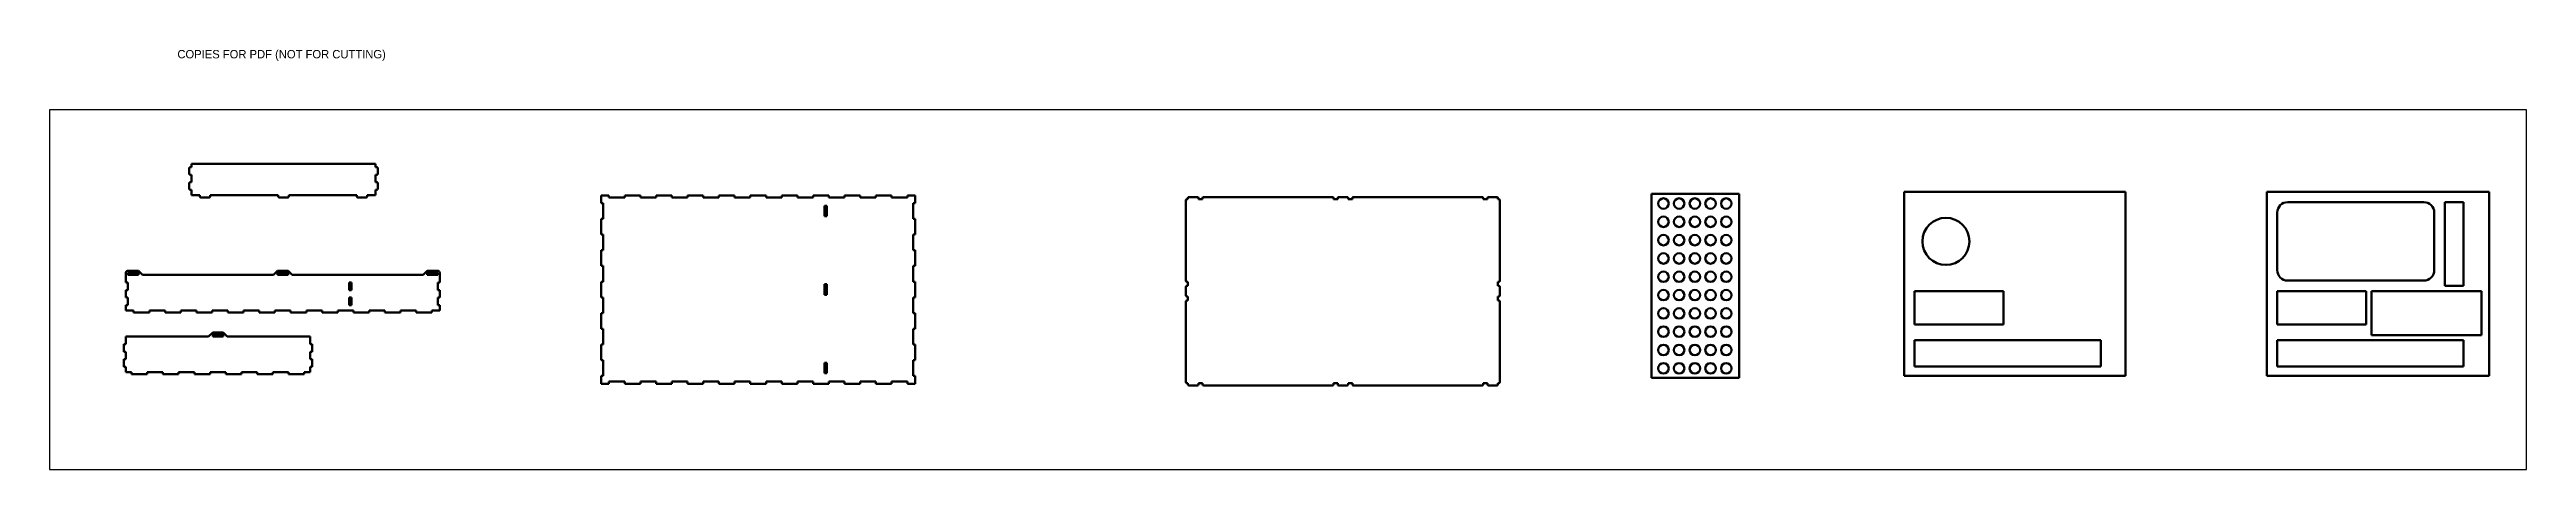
# Model space of a CAD drawing. Header units: inches. Extents: x -37 to 2382, y -491 to 489.
# Drawn here: x 16 to 2382, y 87 to 489 of the extents above; entities that cross this region are included whole.
import ezdxf

# ---------------------------------------------------------------- set-up
doc = ezdxf.new("R2010")
doc.units = ezdxf.units.IN
doc.header["$MEASUREMENT"] = 0
doc.layers.add('Layer 1', color=7, linetype='Continuous')
doc.layers.add('Layer 2', color=7, linetype='Continuous')

msp = doc.modelspace()

# ---------------------------------------------------------------- texts
at = {"insert": (137.8, 488.3), "char_height": 8, "attachment_point": 1}
msp.add_mtext_dynamic_manual_height_columns('COPIES FOR PDF (NOT FOR CUTTING)', width=276.773, gutter_width=1, heights=[34.7], dxfattribs=at)

# ---------------------------------------------------------------- linework, layer by layer
msp.add_lwpolyline([(15.7, 87.5), (2381.8, 87.5), (2381.8, 431.2), (15.7, 431.2)], close=True)
at = {"layer": 'Layer 1', "color": 18, "lineweight": 50, "true_color": 0x020202}
for points in [[(1546.1, 350.9), (1546.1, 174.9)], [(1629.6, 350.9), (1546.1, 350.9)], [(1629.6, 350.9), (1629.6, 174.9)], [(1787.2, 176.9), (1787.2, 352.9)], [(1998.7, 352.9), (1787.2, 352.9)], [(1998.7, 176.9), (1998.7, 352.9)], [(2133.7, 352.9), (2133.7, 176.9)], [(2346.2, 352.9), (2133.7, 352.9)], [(2143.7, 332.9), (2143.7, 277.9)], [(2283.7, 342.9), (2153.7, 342.9)], [(2293.7, 332.9), (2293.7, 277.9)], [(2303.7, 262.9), (2303.7, 342.9)], [(2321.7, 342.9), (2303.7, 342.9)], [(2321.7, 262.9), (2321.7, 342.9)], [(2346.2, 352.9), (2346.2, 176.9)], [(2153.7, 267.9), (2283.7, 267.9)], [(2303.7, 262.9), (2321.7, 262.9)], [(1797.2, 225.9), (1797.2, 257.9)], [(1882.2, 257.9), (1797.2, 257.9)], [(1882.2, 257.9), (1882.2, 225.9)], [(2143.7, 225.9), (2143.7, 257.9)], [(2143.7, 257.9), (2228.7, 257.9)], [(2228.7, 257.9), (2228.7, 225.9)], [(2233.7, 257.9), (2233.7, 215.9)], [(2233.7, 257.9), (2338.7, 257.9)], [(2338.7, 215.9), (2338.7, 257.9)], [(1797.2, 225.9), (1882.2, 225.9)], [(2228.7, 225.9), (2143.7, 225.9)], [(2338.7, 215.9), (2233.7, 215.9)], [(1797.2, 185.9), (1797.2, 210.9)], [(1797.2, 210.9), (1975.2, 210.9)], [(1975.2, 210.9), (1975.2, 185.9)], [(2143.7, 210.9), (2143.7, 185.9)], [(2143.7, 210.9), (2321.7, 210.9)], [(2321.7, 185.9), (2321.7, 210.9)], [(1546.1, 174.9), (1629.6, 174.9)], [(1787.2, 176.9), (1998.7, 176.9)], [(1975.2, 185.9), (1797.2, 185.9)], [(2133.7, 176.9), (2346.2, 176.9)], [(2321.7, 185.9), (2143.7, 185.9)]]:
    msp.add_lwpolyline(points, dxfattribs=at)
for points in [[(1562.4, 341.6), (1562.4, 344.4), (1560.1, 346.6), (1557.4, 346.6), (1554.6, 346.6), (1552.4, 344.4), (1552.4, 341.6), (1552.4, 338.8), (1554.6, 336.6), (1557.4, 336.6), (1560.1, 336.6), (1562.4, 338.8), (1562.4, 341.6)], [(1577.4, 341.6), (1577.4, 344.4), (1575.1, 346.6), (1572.4, 346.6), (1569.6, 346.6), (1567.4, 344.4), (1567.4, 341.6), (1567.4, 338.8), (1569.6, 336.6), (1572.4, 336.6), (1575.1, 336.6), (1577.4, 338.8), (1577.4, 341.6)], [(1592.4, 341.6), (1592.4, 344.4), (1590.1, 346.6), (1587.4, 346.6), (1584.6, 346.6), (1582.4, 344.4), (1582.4, 341.6), (1582.4, 338.8), (1584.6, 336.6), (1587.4, 336.6), (1590.1, 336.6), (1592.4, 338.8), (1592.4, 341.6)], [(1607.4, 341.6), (1607.4, 344.4), (1605.1, 346.6), (1602.4, 346.6), (1599.6, 346.6), (1597.4, 344.4), (1597.4, 341.6), (1597.4, 338.8), (1599.6, 336.6), (1602.4, 336.6), (1605.1, 336.6), (1607.4, 338.8), (1607.4, 341.6)], [(1622.4, 341.6), (1622.4, 344.4), (1620.1, 346.6), (1617.4, 346.6), (1614.6, 346.6), (1612.4, 344.4), (1612.4, 341.6), (1612.4, 338.8), (1614.6, 336.6), (1617.4, 336.6), (1620.1, 336.6), (1622.4, 338.8), (1622.4, 341.6)], [(1562.4, 324.1), (1562.4, 326.9), (1560.1, 329.1), (1557.4, 329.1), (1554.6, 329.1), (1552.4, 326.9), (1552.4, 324.1), (1552.4, 321.3), (1554.6, 319.1), (1557.4, 319.1), (1560.1, 319.1), (1562.4, 321.3), (1562.4, 324.1)], [(1562.4, 306.6), (1562.4, 309.4), (1560.1, 311.6), (1557.4, 311.6), (1554.6, 311.6), (1552.4, 309.4), (1552.4, 306.6), (1552.4, 303.8), (1554.6, 301.6), (1557.4, 301.6), (1560.1, 301.6), (1562.4, 303.8), (1562.4, 306.6)], [(1577.4, 324.1), (1577.4, 326.9), (1575.1, 329.1), (1572.4, 329.1), (1569.6, 329.1), (1567.4, 326.9), (1567.4, 324.1), (1567.4, 321.3), (1569.6, 319.1), (1572.4, 319.1), (1575.1, 319.1), (1577.4, 321.3), (1577.4, 324.1)], [(1577.4, 306.6), (1577.4, 309.4), (1575.1, 311.6), (1572.4, 311.6), (1569.6, 311.6), (1567.4, 309.4), (1567.4, 306.6), (1567.4, 303.8), (1569.6, 301.6), (1572.4, 301.6), (1575.1, 301.6), (1577.4, 303.8), (1577.4, 306.6)], [(1592.4, 324.1), (1592.4, 326.9), (1590.1, 329.1), (1587.4, 329.1), (1584.6, 329.1), (1582.4, 326.9), (1582.4, 324.1), (1582.4, 321.3), (1584.6, 319.1), (1587.4, 319.1), (1590.1, 319.1), (1592.4, 321.3), (1592.4, 324.1)], [(1592.4, 306.6), (1592.4, 309.4), (1590.1, 311.6), (1587.4, 311.6), (1584.6, 311.6), (1582.4, 309.4), (1582.4, 306.6), (1582.4, 303.8), (1584.6, 301.6), (1587.4, 301.6), (1590.1, 301.6), (1592.4, 303.8), (1592.4, 306.6)], [(1607.4, 324.1), (1607.4, 326.9), (1605.1, 329.1), (1602.4, 329.1), (1599.6, 329.1), (1597.4, 326.9), (1597.4, 324.1), (1597.4, 321.3), (1599.6, 319.1), (1602.4, 319.1), (1605.1, 319.1), (1607.4, 321.3), (1607.4, 324.1)], [(1607.4, 306.6), (1607.4, 309.4), (1605.1, 311.6), (1602.4, 311.6), (1599.6, 311.6), (1597.4, 309.4), (1597.4, 306.6), (1597.4, 303.8), (1599.6, 301.6), (1602.4, 301.6), (1605.1, 301.6), (1607.4, 303.8), (1607.4, 306.6)], [(1622.4, 324.1), (1622.4, 326.9), (1620.1, 329.1), (1617.4, 329.1), (1614.6, 329.1), (1612.4, 326.9), (1612.4, 324.1), (1612.4, 321.3), (1614.6, 319.1), (1617.4, 319.1), (1620.1, 319.1), (1622.4, 321.3), (1622.4, 324.1)], [(1622.4, 306.6), (1622.4, 309.4), (1620.1, 311.6), (1617.4, 311.6), (1614.6, 311.6), (1612.4, 309.4), (1612.4, 306.6), (1612.4, 303.8), (1614.6, 301.6), (1617.4, 301.6), (1620.1, 301.6), (1622.4, 303.8), (1622.4, 306.6)], [(1849.7, 305.4), (1849.7, 317.8), (1839.6, 327.9), (1827.2, 327.9), (1814.8, 327.9), (1804.7, 317.8), (1804.7, 305.4), (1804.7, 293), (1814.8, 282.9), (1827.2, 282.9), (1839.6, 282.9), (1849.7, 293), (1849.7, 305.4)], [(1562.4, 289.1), (1562.4, 291.9), (1560.1, 294.1), (1557.4, 294.1), (1554.6, 294.1), (1552.4, 291.9), (1552.4, 289.1), (1552.4, 286.3), (1554.6, 284.1), (1557.4, 284.1), (1560.1, 284.1), (1562.4, 286.3), (1562.4, 289.1)], [(1577.4, 289.1), (1577.4, 291.9), (1575.1, 294.1), (1572.4, 294.1), (1569.6, 294.1), (1567.4, 291.9), (1567.4, 289.1), (1567.4, 286.3), (1569.6, 284.1), (1572.4, 284.1), (1575.1, 284.1), (1577.4, 286.3), (1577.4, 289.1)], [(1592.4, 289.1), (1592.4, 291.9), (1590.1, 294.1), (1587.4, 294.1), (1584.6, 294.1), (1582.4, 291.9), (1582.4, 289.1), (1582.4, 286.3), (1584.6, 284.1), (1587.4, 284.1), (1590.1, 284.1), (1592.4, 286.3), (1592.4, 289.1)], [(1607.4, 289.1), (1607.4, 291.9), (1605.1, 294.1), (1602.4, 294.1), (1599.6, 294.1), (1597.4, 291.9), (1597.4, 289.1), (1597.4, 286.3), (1599.6, 284.1), (1602.4, 284.1), (1605.1, 284.1), (1607.4, 286.3), (1607.4, 289.1)], [(1622.4, 289.1), (1622.4, 291.9), (1620.1, 294.1), (1617.4, 294.1), (1614.6, 294.1), (1612.4, 291.9), (1612.4, 289.1), (1612.4, 286.3), (1614.6, 284.1), (1617.4, 284.1), (1620.1, 284.1), (1622.4, 286.3), (1622.4, 289.1)], [(1562.4, 271.6), (1562.4, 274.4), (1560.1, 276.6), (1557.4, 276.6), (1554.6, 276.6), (1552.4, 274.4), (1552.4, 271.6), (1552.4, 268.8), (1554.6, 266.6), (1557.4, 266.6), (1560.1, 266.6), (1562.4, 268.8), (1562.4, 271.6)], [(1577.4, 271.6), (1577.4, 274.4), (1575.1, 276.6), (1572.4, 276.6), (1569.6, 276.6), (1567.4, 274.4), (1567.4, 271.6), (1567.4, 268.8), (1569.6, 266.6), (1572.4, 266.6), (1575.1, 266.6), (1577.4, 268.8), (1577.4, 271.6)], [(1592.4, 271.6), (1592.4, 274.4), (1590.1, 276.6), (1587.4, 276.6), (1584.6, 276.6), (1582.4, 274.4), (1582.4, 271.6), (1582.4, 268.8), (1584.6, 266.6), (1587.4, 266.6), (1590.1, 266.6), (1592.4, 268.8), (1592.4, 271.6)], [(1607.4, 271.6), (1607.4, 274.4), (1605.1, 276.6), (1602.4, 276.6), (1599.6, 276.6), (1597.4, 274.4), (1597.4, 271.6), (1597.4, 268.8), (1599.6, 266.6), (1602.4, 266.6), (1605.1, 266.6), (1607.4, 268.8), (1607.4, 271.6)], [(1622.4, 271.6), (1622.4, 274.4), (1620.1, 276.6), (1617.4, 276.6), (1614.6, 276.6), (1612.4, 274.4), (1612.4, 271.6), (1612.4, 268.8), (1614.6, 266.6), (1617.4, 266.6), (1620.1, 266.6), (1622.4, 268.8), (1622.4, 271.6)], [(1562.4, 254.1), (1562.4, 256.9), (1560.1, 259.1), (1557.4, 259.1), (1554.6, 259.1), (1552.4, 256.9), (1552.4, 254.1), (1552.4, 251.3), (1554.6, 249.1), (1557.4, 249.1), (1560.1, 249.1), (1562.4, 251.3), (1562.4, 254.1)], [(1562.4, 236.6), (1562.4, 239.4), (1560.1, 241.6), (1557.4, 241.6), (1554.6, 241.6), (1552.4, 239.4), (1552.4, 236.6), (1552.4, 233.8), (1554.6, 231.6), (1557.4, 231.6), (1560.1, 231.6), (1562.4, 233.8), (1562.4, 236.6)], [(1577.4, 254.1), (1577.4, 256.9), (1575.1, 259.1), (1572.4, 259.1), (1569.6, 259.1), (1567.4, 256.9), (1567.4, 254.1), (1567.4, 251.3), (1569.6, 249.1), (1572.4, 249.1), (1575.1, 249.1), (1577.4, 251.3), (1577.4, 254.1)], [(1577.4, 236.6), (1577.4, 239.4), (1575.1, 241.6), (1572.4, 241.6), (1569.6, 241.6), (1567.4, 239.4), (1567.4, 236.6), (1567.4, 233.8), (1569.6, 231.6), (1572.4, 231.6), (1575.1, 231.6), (1577.4, 233.8), (1577.4, 236.6)], [(1592.4, 254.1), (1592.4, 256.9), (1590.1, 259.1), (1587.4, 259.1), (1584.6, 259.1), (1582.4, 256.9), (1582.4, 254.1), (1582.4, 251.3), (1584.6, 249.1), (1587.4, 249.1), (1590.1, 249.1), (1592.4, 251.3), (1592.4, 254.1)], [(1592.4, 236.6), (1592.4, 239.4), (1590.1, 241.6), (1587.4, 241.6), (1584.6, 241.6), (1582.4, 239.4), (1582.4, 236.6), (1582.4, 233.8), (1584.6, 231.6), (1587.4, 231.6), (1590.1, 231.6), (1592.4, 233.8), (1592.4, 236.6)], [(1607.4, 254.1), (1607.4, 256.9), (1605.1, 259.1), (1602.4, 259.1), (1599.6, 259.1), (1597.4, 256.9), (1597.4, 254.1), (1597.4, 251.3), (1599.6, 249.1), (1602.4, 249.1), (1605.1, 249.1), (1607.4, 251.3), (1607.4, 254.1)], [(1607.4, 236.6), (1607.4, 239.4), (1605.1, 241.6), (1602.4, 241.6), (1599.6, 241.6), (1597.4, 239.4), (1597.4, 236.6), (1597.4, 233.8), (1599.6, 231.6), (1602.4, 231.6), (1605.1, 231.6), (1607.4, 233.8), (1607.4, 236.6)], [(1622.4, 254.1), (1622.4, 256.9), (1620.1, 259.1), (1617.4, 259.1), (1614.6, 259.1), (1612.4, 256.9), (1612.4, 254.1), (1612.4, 251.3), (1614.6, 249.1), (1617.4, 249.1), (1620.1, 249.1), (1622.4, 251.3), (1622.4, 254.1)], [(1622.4, 236.6), (1622.4, 239.4), (1620.1, 241.6), (1617.4, 241.6), (1614.6, 241.6), (1612.4, 239.4), (1612.4, 236.6), (1612.4, 233.8), (1614.6, 231.6), (1617.4, 231.6), (1620.1, 231.6), (1622.4, 233.8), (1622.4, 236.6)], [(1562.4, 219.1), (1562.4, 221.9), (1560.1, 224.1), (1557.4, 224.1), (1554.6, 224.1), (1552.4, 221.9), (1552.4, 219.1), (1552.4, 216.3), (1554.6, 214.1), (1557.4, 214.1), (1560.1, 214.1), (1562.4, 216.3), (1562.4, 219.1)], [(1577.4, 219.1), (1577.4, 221.9), (1575.1, 224.1), (1572.4, 224.1), (1569.6, 224.1), (1567.4, 221.9), (1567.4, 219.1), (1567.4, 216.3), (1569.6, 214.1), (1572.4, 214.1), (1575.1, 214.1), (1577.4, 216.3), (1577.4, 219.1)], [(1592.4, 219.1), (1592.4, 221.9), (1590.1, 224.1), (1587.4, 224.1), (1584.6, 224.1), (1582.4, 221.9), (1582.4, 219.1), (1582.4, 216.3), (1584.6, 214.1), (1587.4, 214.1), (1590.1, 214.1), (1592.4, 216.3), (1592.4, 219.1)], [(1607.4, 219.1), (1607.4, 221.9), (1605.1, 224.1), (1602.4, 224.1), (1599.6, 224.1), (1597.4, 221.9), (1597.4, 219.1), (1597.4, 216.3), (1599.6, 214.1), (1602.4, 214.1), (1605.1, 214.1), (1607.4, 216.3), (1607.4, 219.1)], [(1622.4, 219.1), (1622.4, 221.9), (1620.1, 224.1), (1617.4, 224.1), (1614.6, 224.1), (1612.4, 221.9), (1612.4, 219.1), (1612.4, 216.3), (1614.6, 214.1), (1617.4, 214.1), (1620.1, 214.1), (1622.4, 216.3), (1622.4, 219.1)], [(1562.4, 201.6), (1562.4, 204.4), (1560.1, 206.6), (1557.4, 206.6), (1554.6, 206.6), (1552.4, 204.4), (1552.4, 201.6), (1552.4, 198.8), (1554.6, 196.6), (1557.4, 196.6), (1560.1, 196.6), (1562.4, 198.8), (1562.4, 201.6)], [(1577.4, 201.6), (1577.4, 204.4), (1575.1, 206.6), (1572.4, 206.6), (1569.6, 206.6), (1567.4, 204.4), (1567.4, 201.6), (1567.4, 198.8), (1569.6, 196.6), (1572.4, 196.6), (1575.1, 196.6), (1577.4, 198.8), (1577.4, 201.6)], [(1592.4, 201.6), (1592.4, 204.4), (1590.1, 206.6), (1587.4, 206.6), (1584.6, 206.6), (1582.4, 204.4), (1582.4, 201.6), (1582.4, 198.8), (1584.6, 196.6), (1587.4, 196.6), (1590.1, 196.6), (1592.4, 198.8), (1592.4, 201.6)], [(1607.4, 201.6), (1607.4, 204.4), (1605.1, 206.6), (1602.4, 206.6), (1599.6, 206.6), (1597.4, 204.4), (1597.4, 201.6), (1597.4, 198.8), (1599.6, 196.6), (1602.4, 196.6), (1605.1, 196.6), (1607.4, 198.8), (1607.4, 201.6)], [(1622.4, 201.6), (1622.4, 204.4), (1620.1, 206.6), (1617.4, 206.6), (1614.6, 206.6), (1612.4, 204.4), (1612.4, 201.6), (1612.4, 198.8), (1614.6, 196.6), (1617.4, 196.6), (1620.1, 196.6), (1622.4, 198.8), (1622.4, 201.6)], [(1562.4, 184.1), (1562.4, 186.9), (1560.1, 189.1), (1557.4, 189.1), (1554.6, 189.1), (1552.4, 186.9), (1552.4, 184.1), (1552.4, 181.3), (1554.6, 179.1), (1557.4, 179.1), (1560.1, 179.1), (1562.4, 181.3), (1562.4, 184.1)], [(1577.4, 184.1), (1577.4, 186.9), (1575.1, 189.1), (1572.4, 189.1), (1569.6, 189.1), (1567.4, 186.9), (1567.4, 184.1), (1567.4, 181.3), (1569.6, 179.1), (1572.4, 179.1), (1575.1, 179.1), (1577.4, 181.3), (1577.4, 184.1)], [(1592.4, 184.1), (1592.4, 186.9), (1590.1, 189.1), (1587.4, 189.1), (1584.6, 189.1), (1582.4, 186.9), (1582.4, 184.1), (1582.4, 181.3), (1584.6, 179.1), (1587.4, 179.1), (1590.1, 179.1), (1592.4, 181.3), (1592.4, 184.1)], [(1607.4, 184.1), (1607.4, 186.9), (1605.1, 189.1), (1602.4, 189.1), (1599.6, 189.1), (1597.4, 186.9), (1597.4, 184.1), (1597.4, 181.3), (1599.6, 179.1), (1602.4, 179.1), (1605.1, 179.1), (1607.4, 181.3), (1607.4, 184.1)], [(1622.4, 184.1), (1622.4, 186.9), (1620.1, 189.1), (1617.4, 189.1), (1614.6, 189.1), (1612.4, 186.9), (1612.4, 184.1), (1612.4, 181.3), (1614.6, 179.1), (1617.4, 179.1), (1620.1, 179.1), (1622.4, 181.3), (1622.4, 184.1)]]:
    msp.add_open_spline(points, degree=3, knots=[0, 0, 0, 0, 1, 1, 1, 2, 2, 2, 3, 3, 3, 4, 4, 4, 4], dxfattribs=at)
for points in [[(2153.7, 342.9), (2148.2, 342.9), (2143.7, 338.4), (2143.7, 332.9)], [(2293.7, 332.9), (2293.7, 338.4), (2289.2, 342.9), (2283.7, 342.9)], [(2143.7, 277.9), (2143.7, 272.4), (2148.2, 267.9), (2153.7, 267.9)], [(2283.7, 267.9), (2289.2, 267.9), (2293.7, 272.4), (2293.7, 277.9)]]:
    msp.add_open_spline(points, degree=3, dxfattribs=at)
at = {"layer": 'Layer 2', "color": 18, "lineweight": 50, "true_color": 0x020202}
for points in [[(151.2, 376.3), (151.2, 379.5)], [(151.2, 379.5), (327.2, 379.5)], [(327.2, 379.5), (327.2, 376.3)], [(149.2, 370.1), (149.2, 375.3)], [(149.2, 360.9), (149.2, 355.7)], [(151.2, 376.3), (150.2, 376.3)], [(151.2, 369.1), (150.2, 369.1)], [(151.2, 361.9), (150.2, 361.9)], [(151.2, 369.1), (151.2, 361.9)], [(328.2, 376.3), (327.2, 376.3)], [(328.2, 369.1), (327.2, 369.1)], [(327.2, 361.9), (327.2, 369.1)], [(327.2, 361.9), (328.2, 361.9)], [(329.2, 370.1), (329.2, 375.3)], [(329.2, 355.7), (329.2, 360.9)], [(151.2, 354.7), (150.2, 354.7)], [(151.2, 354.7), (151.2, 349.5)], [(151.2, 349.5), (159.2, 349.5)], [(159.2, 349.5), (159.2, 348.5)], [(160.2, 347.5), (168.2, 347.5)], [(169.2, 348.5), (169.2, 349.5)], [(169.2, 349.5), (234.2, 349.5)], [(234.2, 349.5), (234.2, 348.5)], [(235.2, 347.5), (243.2, 347.5)], [(244.2, 349.5), (309.2, 349.5)], [(244.2, 348.5), (244.2, 349.5)], [(309.2, 349.5), (309.2, 348.5)], [(310.2, 347.5), (318.2, 347.5)], [(319.2, 349.5), (327.2, 349.5)], [(319.2, 349.5), (319.2, 348.5)], [(327.2, 354.7), (328.2, 354.7)], [(327.2, 354.7), (327.2, 349.5)], [(542.6, 349.4), (542.6, 341.9)], [(542.6, 349.4), (550.1, 349.4)], [(544.6, 341.9), (542.6, 341.9)], [(544.6, 341.9), (544.6, 326.9)], [(550.1, 349.4), (550.1, 347.4)], [(550.1, 347.4), (565.1, 347.4)], [(565.1, 347.4), (565.1, 349.4)], [(580.1, 349.4), (565.1, 349.4)], [(580.1, 347.4), (580.1, 349.4)], [(595.1, 347.4), (580.1, 347.4)], [(595.1, 347.4), (595.1, 349.4)], [(610.1, 349.4), (595.1, 349.4)], [(610.1, 349.4), (610.1, 347.4)], [(625.1, 347.4), (610.1, 347.4)], [(625.1, 347.4), (625.1, 349.4)], [(640.1, 349.4), (625.1, 349.4)], [(640.1, 349.4), (640.1, 347.4)], [(655.1, 347.4), (640.1, 347.4)], [(655.1, 347.4), (655.1, 349.4)], [(655.1, 349.4), (670.1, 349.4)], [(670.1, 347.4), (670.1, 349.4)], [(685.1, 347.4), (670.1, 347.4)], [(685.1, 347.4), (685.1, 349.4)], [(700.1, 349.4), (685.1, 349.4)], [(700.1, 347.4), (700.1, 349.4)], [(715.1, 347.4), (700.1, 347.4)], [(715.1, 347.4), (715.1, 349.4)], [(730.1, 349.4), (715.1, 349.4)], [(730.1, 347.4), (730.1, 349.4)], [(745.1, 347.4), (730.1, 347.4)], [(745.1, 349.4), (745.1, 347.4)], [(745.1, 349.4), (760.1, 349.4)], [(756.1, 339.4), (756.1, 329.4)], [(758.1, 339.4), (756.1, 339.4)], [(758.1, 329.4), (758.1, 339.4)], [(760.1, 349.4), (760.1, 347.4)], [(775.1, 347.4), (760.1, 347.4)], [(775.1, 347.4), (775.1, 349.4)], [(775.1, 349.4), (790.1, 349.4)], [(790.1, 349.4), (790.1, 347.4)], [(805.1, 347.4), (790.1, 347.4)], [(805.1, 349.4), (820.1, 349.4)], [(805.1, 347.4), (805.1, 349.4)], [(820.1, 349.4), (820.1, 347.4)], [(835.1, 347.4), (820.1, 347.4)], [(842.6, 349.4), (835.1, 349.4)], [(835.1, 349.4), (835.1, 347.4)], [(842.6, 341.9), (840.6, 341.9)], [(840.6, 326.9), (840.6, 341.9)], [(842.6, 349.4), (842.6, 341.9)], [(1101.2, 267.8), (1101.2, 344.8)], [(1102.2, 345.8), (1103.2, 345.8)], [(1103.2, 346.8), (1103.2, 345.8)], [(1104.2, 347.8), (1112.2, 347.8)], [(1113.2, 346.8), (1113.2, 345.8)], [(1117.2, 345.8), (1113.2, 345.8)], [(1117.2, 345.8), (1117.2, 346.8)], [(1118.2, 347.8), (1241.2, 347.8)], [(1242.2, 345.8), (1242.2, 346.8)], [(1242.2, 345.8), (1246.2, 345.8)], [(1246.2, 345.8), (1246.2, 346.8)], [(1247.2, 347.8), (1255.2, 347.8)], [(1256.2, 346.8), (1256.2, 345.8)], [(1256.2, 345.8), (1260.2, 345.8)], [(1260.2, 346.8), (1260.2, 345.8)], [(1261.2, 347.8), (1384.2, 347.8)], [(1385.2, 345.8), (1385.2, 346.8)], [(1385.2, 345.8), (1389.2, 345.8)], [(1389.2, 346.8), (1389.2, 345.8)], [(1390.2, 347.8), (1398.2, 347.8)], [(1399.2, 345.8), (1399.2, 346.8)], [(1399.2, 345.8), (1400.2, 345.8)], [(1401.2, 267.8), (1401.2, 344.8)], [(542.6, 326.9), (542.6, 311.9)], [(542.6, 326.9), (544.6, 326.9)], [(542.6, 311.9), (544.6, 311.9)], [(544.6, 311.9), (544.6, 296.9)], [(758.1, 329.4), (756.1, 329.4)], [(842.6, 326.9), (840.6, 326.9)], [(840.6, 311.9), (842.6, 311.9)], [(840.6, 296.9), (840.6, 311.9)], [(842.6, 311.9), (842.6, 326.9)], [(542.6, 281.9), (542.6, 296.9)], [(542.6, 296.9), (544.6, 296.9)], [(842.6, 296.9), (840.6, 296.9)], [(842.6, 281.9), (842.6, 296.9)], [(88.5, 266.1), (88.5, 275.3)], [(90.5, 266.1), (88.5, 266.1)], [(100.5, 277.3), (90.5, 277.3)], [(90.5, 275.3), (90.5, 273.3)], [(100.5, 275.3), (90.5, 275.3)], [(100.5, 273.3), (90.5, 273.3)], [(90.5, 266.1), (90.5, 258.9)], [(104.5, 273.3), (100.5, 277.3)], [(100.5, 273.3), (100.5, 275.3)], [(104.5, 273.3), (229.5, 273.3)], [(229.5, 273.3), (233.5, 277.3)], [(233.5, 277.3), (243.5, 277.3)], [(233.5, 273.3), (233.5, 275.3)], [(243.5, 275.3), (233.5, 275.3)], [(233.5, 273.3), (243.5, 273.3)], [(243.5, 277.3), (247.5, 273.3)], [(243.5, 273.3), (243.5, 275.3)], [(247.5, 273.3), (372.5, 273.3)], [(302, 266.1), (304, 266.1)], [(302, 258.9), (302, 266.1)], [(304, 266.1), (304, 258.9)], [(372.5, 273.3), (376.5, 277.3)], [(386.5, 277.3), (376.5, 277.3)], [(376.5, 275.3), (386.5, 275.3)], [(376.5, 275.3), (376.5, 273.3)], [(386.5, 273.3), (376.5, 273.3)], [(386.5, 275.3), (386.5, 273.3)], [(386.5, 266.1), (388.5, 266.1)], [(386.5, 258.9), (386.5, 266.1)], [(388.5, 266.1), (388.5, 275.3)], [(544.6, 281.9), (542.6, 281.9)], [(542.6, 266.9), (542.6, 251.9)], [(542.6, 266.9), (544.6, 266.9)], [(544.6, 281.9), (544.6, 266.9)], [(756.1, 264.4), (758.1, 264.4)], [(756.1, 254.4), (756.1, 264.4)], [(758.1, 264.4), (758.1, 254.4)], [(840.6, 281.9), (842.6, 281.9)], [(840.6, 266.9), (840.6, 281.9)], [(842.6, 266.9), (840.6, 266.9)], [(842.6, 266.9), (842.6, 251.9)], [(1101.2, 261.8), (1101.2, 253.8)], [(1102.2, 266.8), (1103.2, 266.8)], [(1102.2, 262.8), (1103.2, 262.8)], [(1103.2, 262.8), (1103.2, 266.8)], [(1400.2, 266.8), (1399.2, 266.8)], [(1399.2, 262.8), (1399.2, 266.8)], [(1400.2, 262.8), (1399.2, 262.8)], [(1401.2, 253.8), (1401.2, 261.8)], [(88.5, 258.9), (88.5, 251.7)], [(90.5, 258.9), (88.5, 258.9)], [(90.5, 251.7), (88.5, 251.7)], [(88.5, 239.3), (88.5, 244.5)], [(90.5, 244.5), (88.5, 244.5)], [(88.5, 239.3), (96, 239.3)], [(90.5, 251.7), (90.5, 244.5)], [(96, 237.3), (96, 239.3)], [(111, 237.3), (96, 237.3)], [(111, 237.3), (111, 239.3)], [(111, 239.3), (126, 239.3)], [(126, 237.3), (126, 239.3)], [(141, 237.3), (126, 237.3)], [(141, 239.3), (141, 237.3)], [(141, 239.3), (156, 239.3)], [(156, 237.3), (156, 239.3)], [(171, 237.3), (156, 237.3)], [(171, 239.3), (171, 237.3)], [(171, 239.3), (186, 239.3)], [(186, 237.3), (186, 239.3)], [(201, 237.3), (186, 237.3)], [(201, 237.3), (201, 239.3)], [(201, 239.3), (216, 239.3)], [(216, 237.3), (216, 239.3)], [(231, 237.3), (216, 237.3)], [(231, 239.3), (246, 239.3)], [(231, 237.3), (231, 239.3)], [(246, 237.3), (246, 239.3)], [(261, 237.3), (246, 237.3)], [(261, 239.3), (276, 239.3)], [(261, 237.3), (261, 239.3)], [(276, 237.3), (276, 239.3)], [(291, 237.3), (276, 237.3)], [(291, 239.3), (306, 239.3)], [(291, 237.3), (291, 239.3)], [(304, 258.9), (302, 258.9)], [(304, 251.7), (302, 251.7)], [(302, 244.5), (302, 251.7)], [(304, 244.5), (302, 244.5)], [(304, 251.7), (304, 244.5)], [(306, 239.3), (306, 237.3)], [(321, 237.3), (306, 237.3)], [(321, 239.3), (336, 239.3)], [(321, 237.3), (321, 239.3)], [(336, 239.3), (336, 237.3)], [(351, 237.3), (336, 237.3)], [(351, 239.3), (366, 239.3)], [(351, 237.3), (351, 239.3)], [(366, 237.3), (366, 239.3)], [(381, 237.3), (366, 237.3)], [(381, 239.3), (388.5, 239.3)], [(381, 237.3), (381, 239.3)], [(386.5, 258.9), (388.5, 258.9)], [(388.5, 251.7), (386.5, 251.7)], [(386.5, 244.5), (386.5, 251.7)], [(388.5, 244.5), (386.5, 244.5)], [(388.5, 258.9), (388.5, 251.7)], [(388.5, 239.3), (388.5, 244.5)], [(544.6, 251.9), (542.6, 251.9)], [(542.6, 236.9), (542.6, 221.9)], [(544.6, 236.9), (542.6, 236.9)], [(544.6, 236.9), (544.6, 251.9)], [(758.1, 254.4), (756.1, 254.4)], [(842.6, 251.9), (840.6, 251.9)], [(840.6, 251.9), (840.6, 236.9)], [(840.6, 236.9), (842.6, 236.9)], [(842.6, 221.9), (842.6, 236.9)], [(1101.2, 170.8), (1101.2, 247.8)], [(1102.2, 252.8), (1103.2, 252.8)], [(1103.2, 248.8), (1102.2, 248.8)], [(1103.2, 248.8), (1103.2, 252.8)], [(1399.2, 252.8), (1400.2, 252.8)], [(1399.2, 248.8), (1399.2, 252.8)], [(1399.2, 248.8), (1400.2, 248.8)], [(1401.2, 170.8), (1401.2, 247.8)], [(167.5, 214.4), (88.5, 214.4)], [(88.5, 214.4), (88.5, 207.2)], [(171.5, 218.4), (167.5, 214.4)], [(171.5, 218.4), (181.5, 218.4)], [(171.5, 216.4), (171.5, 214.4)], [(181.5, 216.4), (171.5, 216.4)], [(181.5, 214.4), (171.5, 214.4)], [(181.5, 218.4), (185.5, 214.4)], [(181.5, 216.4), (181.5, 214.4)], [(264.5, 214.4), (185.5, 214.4)], [(264.5, 207.2), (264.5, 214.4)], [(544.6, 221.9), (542.6, 221.9)], [(544.6, 206.9), (544.6, 221.9)], [(842.6, 221.9), (840.6, 221.9)], [(840.6, 221.9), (840.6, 206.9)], [(88.5, 207.2), (86.5, 207.2)], [(86.5, 200), (86.5, 207.2)], [(88.5, 200), (86.5, 200)], [(88.5, 192.8), (86.5, 192.8)], [(86.5, 185.6), (86.5, 192.8)], [(88.5, 200), (88.5, 192.8)], [(266.5, 207.2), (264.5, 207.2)], [(264.5, 192.8), (264.5, 200)], [(266.5, 200), (264.5, 200)], [(266.5, 192.8), (264.5, 192.8)], [(266.5, 207.2), (266.5, 200)], [(266.5, 185.6), (266.5, 192.8)], [(542.6, 191.9), (542.6, 206.9)], [(544.6, 206.9), (542.6, 206.9)], [(544.6, 191.9), (542.6, 191.9)], [(544.6, 176.9), (544.6, 191.9)], [(758.1, 189.4), (756.1, 189.4)], [(756.1, 179.4), (756.1, 189.4)], [(758.1, 189.4), (758.1, 179.4)], [(842.6, 206.9), (840.6, 206.9)], [(842.6, 191.9), (840.6, 191.9)], [(840.6, 191.9), (840.6, 176.9)], [(842.6, 191.9), (842.6, 206.9)], [(88.5, 185.6), (86.5, 185.6)], [(88.5, 185.6), (88.5, 180.4)], [(88.5, 180.4), (94, 180.4)], [(94, 180.4), (94, 178.4)], [(94, 178.4), (109, 178.4)], [(109, 180.4), (124, 180.4)], [(109, 180.4), (109, 178.4)], [(124, 180.4), (124, 178.4)], [(124, 178.4), (139, 178.4)], [(139, 180.4), (154, 180.4)], [(139, 178.4), (139, 180.4)], [(154, 178.4), (154, 180.4)], [(154, 178.4), (169, 178.4)], [(169, 180.4), (184, 180.4)], [(169, 178.4), (169, 180.4)], [(184, 180.4), (184, 178.4)], [(184, 178.4), (199, 178.4)], [(199, 178.4), (199, 180.4)], [(199, 180.4), (214, 180.4)], [(214, 178.4), (214, 180.4)], [(214, 178.4), (229, 178.4)], [(229, 180.4), (229, 178.4)], [(244, 180.4), (229, 180.4)], [(244, 180.4), (244, 178.4)], [(244, 178.4), (259, 178.4)], [(259, 180.4), (259, 178.4)], [(264.5, 180.4), (259, 180.4)], [(264.5, 180.4), (264.5, 185.6)], [(266.5, 185.6), (264.5, 185.6)], [(542.6, 169.4), (542.6, 176.9)], [(542.6, 176.9), (544.6, 176.9)], [(542.6, 169.4), (550.1, 169.4)], [(550.1, 171.4), (550.1, 169.4)], [(550.1, 171.4), (565.1, 171.4)], [(565.1, 169.4), (565.1, 171.4)], [(580.1, 169.4), (565.1, 169.4)], [(580.1, 169.4), (580.1, 171.4)], [(580.1, 171.4), (595.1, 171.4)], [(595.1, 169.4), (595.1, 171.4)], [(610.1, 169.4), (595.1, 169.4)], [(610.1, 169.4), (610.1, 171.4)], [(610.1, 171.4), (625.1, 171.4)], [(625.1, 171.4), (625.1, 169.4)], [(640.1, 169.4), (625.1, 169.4)], [(640.1, 171.4), (655.1, 171.4)], [(640.1, 171.4), (640.1, 169.4)], [(655.1, 171.4), (655.1, 169.4)], [(655.1, 169.4), (670.1, 169.4)], [(670.1, 171.4), (685.1, 171.4)], [(670.1, 169.4), (670.1, 171.4)], [(685.1, 169.4), (685.1, 171.4)], [(685.1, 169.4), (700.1, 169.4)], [(700.1, 171.4), (715.1, 171.4)], [(700.1, 171.4), (700.1, 169.4)], [(715.1, 171.4), (715.1, 169.4)], [(730.1, 169.4), (715.1, 169.4)], [(730.1, 171.4), (745.1, 171.4)], [(730.1, 169.4), (730.1, 171.4)], [(745.1, 169.4), (745.1, 171.4)], [(745.1, 169.4), (760.1, 169.4)], [(758.1, 179.4), (756.1, 179.4)], [(760.1, 171.4), (775.1, 171.4)], [(760.1, 171.4), (760.1, 169.4)], [(775.1, 169.4), (775.1, 171.4)], [(775.1, 169.4), (790.1, 169.4)], [(790.1, 171.4), (805.1, 171.4)], [(790.1, 171.4), (790.1, 169.4)], [(805.1, 171.4), (805.1, 169.4)], [(805.1, 169.4), (820.1, 169.4)], [(820.1, 171.4), (835.1, 171.4)], [(820.1, 169.4), (820.1, 171.4)], [(835.1, 169.4), (835.1, 171.4)], [(842.6, 169.4), (835.1, 169.4)], [(840.6, 176.9), (842.6, 176.9)], [(842.6, 169.4), (842.6, 176.9)], [(1102.2, 169.8), (1103.2, 169.8)], [(1103.2, 168.8), (1103.2, 169.8)], [(1112.2, 167.8), (1104.2, 167.8)], [(1113.2, 168.8), (1113.2, 169.8)], [(1117.2, 169.8), (1113.2, 169.8)], [(1117.2, 168.8), (1117.2, 169.8)], [(1241.2, 167.8), (1118.2, 167.8)], [(1246.2, 169.8), (1242.2, 169.8)], [(1242.2, 169.8), (1242.2, 168.8)], [(1246.2, 169.8), (1246.2, 168.8)], [(1255.2, 167.8), (1247.2, 167.8)], [(1260.2, 169.8), (1256.2, 169.8)], [(1256.2, 168.8), (1256.2, 169.8)], [(1260.2, 169.8), (1260.2, 168.8)], [(1384.2, 167.8), (1261.2, 167.8)], [(1389.2, 169.8), (1385.2, 169.8)], [(1385.2, 168.8), (1385.2, 169.8)], [(1389.2, 169.8), (1389.2, 168.8)], [(1390.2, 167.8), (1398.2, 167.8)], [(1400.2, 169.8), (1399.2, 169.8)], [(1399.2, 168.8), (1399.2, 169.8)]]:
    msp.add_lwpolyline(points, dxfattribs=at)
for points in [[(150.2, 376.3), (149.6, 376.3), (149.2, 375.8), (149.2, 375.3)], [(149.2, 370.1), (149.2, 369.5), (149.6, 369.1), (150.2, 369.1)], [(150.2, 361.9), (149.6, 361.9), (149.2, 361.4), (149.2, 360.9)], [(149.2, 355.7), (149.2, 355.1), (149.6, 354.7), (150.2, 354.7)], [(329.2, 375.3), (329.2, 375.8), (328.7, 376.3), (328.2, 376.3)], [(328.2, 369.1), (328.7, 369.1), (329.2, 369.5), (329.2, 370.1)], [(329.2, 360.9), (329.2, 361.4), (328.7, 361.9), (328.2, 361.9)], [(328.2, 354.7), (328.7, 354.7), (329.2, 355.1), (329.2, 355.7)], [(159.2, 348.5), (159.2, 347.9), (159.6, 347.5), (160.2, 347.5)], [(168.2, 347.5), (168.7, 347.5), (169.2, 347.9), (169.2, 348.5)], [(234.2, 348.5), (234.2, 347.9), (234.6, 347.5), (235.2, 347.5)], [(243.2, 347.5), (243.7, 347.5), (244.2, 347.9), (244.2, 348.5)], [(309.2, 348.5), (309.2, 347.9), (309.6, 347.5), (310.2, 347.5)], [(318.2, 347.5), (318.7, 347.5), (319.2, 347.9), (319.2, 348.5)], [(1102.2, 345.8), (1101.6, 345.8), (1101.2, 345.4), (1101.2, 344.8)], [(1104.2, 347.8), (1103.6, 347.8), (1103.2, 347.4), (1103.2, 346.8)], [(1113.2, 346.8), (1113.2, 347.4), (1112.7, 347.8), (1112.2, 347.8)], [(1118.2, 347.8), (1117.6, 347.8), (1117.2, 347.4), (1117.2, 346.8)], [(1242.2, 346.8), (1242.2, 347.4), (1241.7, 347.8), (1241.2, 347.8)], [(1247.2, 347.8), (1246.6, 347.8), (1246.2, 347.4), (1246.2, 346.8)], [(1256.2, 346.8), (1256.2, 347.4), (1255.7, 347.8), (1255.2, 347.8)], [(1261.2, 347.8), (1260.6, 347.8), (1260.2, 347.4), (1260.2, 346.8)], [(1385.2, 346.8), (1385.2, 347.4), (1384.7, 347.8), (1384.2, 347.8)], [(1390.2, 347.8), (1389.6, 347.8), (1389.2, 347.4), (1389.2, 346.8)], [(1399.2, 346.8), (1399.2, 347.4), (1398.7, 347.8), (1398.2, 347.8)], [(1401.2, 344.8), (1401.2, 345.4), (1400.7, 345.8), (1400.2, 345.8)], [(90.5, 277.3), (89.4, 277.3), (88.5, 276.4), (88.5, 275.3)], [(388.5, 275.3), (388.5, 276.4), (387.6, 277.3), (386.5, 277.3)], [(1101.2, 267.8), (1101.2, 267.3), (1101.6, 266.8), (1102.2, 266.8)], [(1102.2, 262.8), (1101.6, 262.8), (1101.2, 262.4), (1101.2, 261.8)], [(1400.2, 266.8), (1400.7, 266.8), (1401.2, 267.3), (1401.2, 267.8)], [(1401.2, 261.8), (1401.2, 262.4), (1400.7, 262.8), (1400.2, 262.8)], [(1101.2, 253.8), (1101.2, 253.3), (1101.6, 252.8), (1102.2, 252.8)], [(1102.2, 248.8), (1101.6, 248.8), (1101.2, 248.4), (1101.2, 247.8)], [(1400.2, 252.8), (1400.7, 252.8), (1401.2, 253.3), (1401.2, 253.8)], [(1401.2, 247.8), (1401.2, 248.4), (1400.7, 248.8), (1400.2, 248.8)], [(1101.2, 170.8), (1101.2, 170.3), (1101.6, 169.8), (1102.2, 169.8)], [(1103.2, 168.8), (1103.2, 168.3), (1103.6, 167.8), (1104.2, 167.8)], [(1112.2, 167.8), (1112.7, 167.8), (1113.2, 168.3), (1113.2, 168.8)], [(1117.2, 168.8), (1117.2, 168.3), (1117.6, 167.8), (1118.2, 167.8)], [(1241.2, 167.8), (1241.7, 167.8), (1242.2, 168.3), (1242.2, 168.8)], [(1246.2, 168.8), (1246.2, 168.3), (1246.6, 167.8), (1247.2, 167.8)], [(1255.2, 167.8), (1255.7, 167.8), (1256.2, 168.3), (1256.2, 168.8)], [(1260.2, 168.8), (1260.2, 168.3), (1260.6, 167.8), (1261.2, 167.8)], [(1384.2, 167.8), (1384.7, 167.8), (1385.2, 168.3), (1385.2, 168.8)], [(1389.2, 168.8), (1389.2, 168.3), (1389.6, 167.8), (1390.2, 167.8)], [(1398.2, 167.8), (1398.7, 167.8), (1399.2, 168.3), (1399.2, 168.8)], [(1400.2, 169.8), (1400.7, 169.8), (1401.2, 170.3), (1401.2, 170.8)]]:
    msp.add_open_spline(points, degree=3, dxfattribs=at)

msp.set_redraw_order([(e.dxf.handle, doc.entitydb.next_handle()) for e in msp.query("TEXT MTEXT ATTDEF DIMENSION ARC_DIMENSION")])  # texts and dimensions are drawn at this point

doc.saveas('drawing.dxf')
